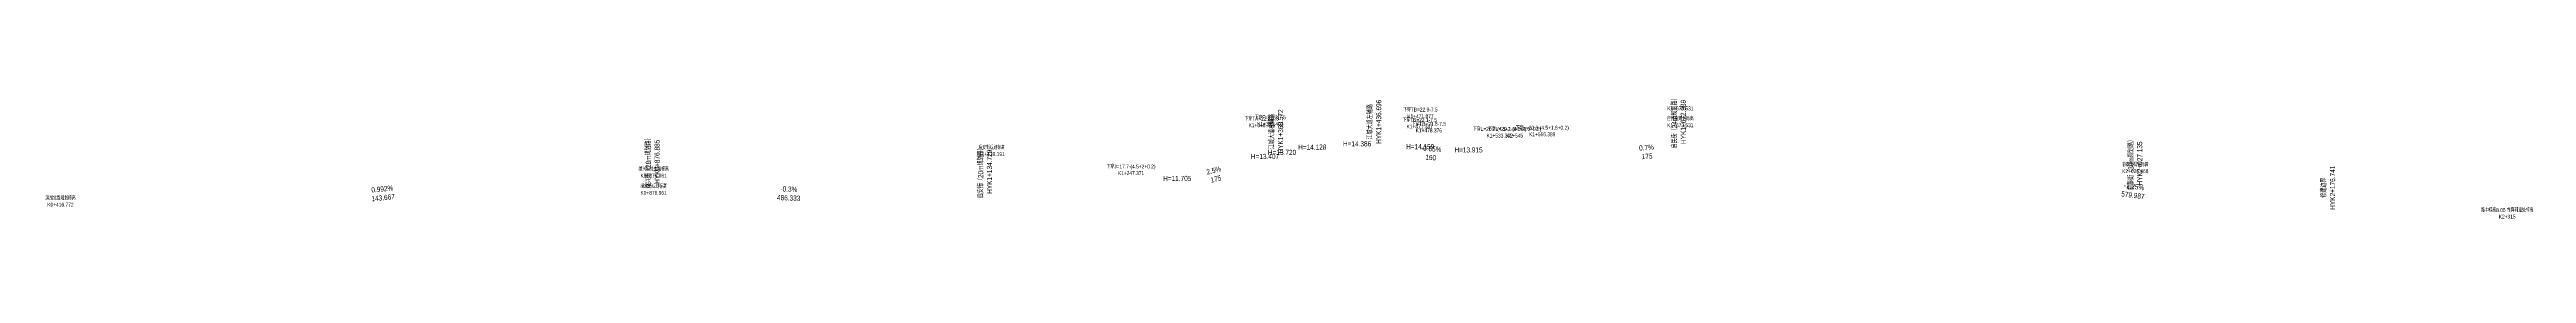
# Model space of a CAD drawing. Extents: x 0 to 558779, y 0 to 2762081.
# Drawn here: x 540973 to 542895, y 2759199 to 2759288 of the extents above; entities that cross this region are included whole.
import ezdxf
from ezdxf.enums import TextEntityAlignment as Align

# ---------------------------------------------------------------- set-up
doc = ezdxf.new("R2010")
doc.units = 0
doc.header["$LTSCALE"] = 20
doc.layers.add('CtrlPt', color=7, linetype='Continuous')
doc.layers.add('ZdmBz-HY-海江大道右辅路', color=3, linetype='Continuous')
doc.styles.get("Standard").update_dxf_attribs({"font": 'fsdb_e.shx', "width": 0.7, "bigfont": 'hzdx.shx'})

msp = doc.modelspace()

# ---------------------------------------------------------------- texts
at = {"layer": 'CtrlPt', "color": 3, "width": 0.75}
for s, p in [('下穿F=22.3-7.5', (541920.164, 2759275.115)), ('下穿TB=22.9-7.5', (542036.638, 2759281.115)), ('下穿TA=22.2-7.5', (541913.525, 2759274.115)), ('下穿TB=22.1-7.5', (542036.108, 2759273.115)), ('下穿TB=21.8-7.5', (542043.137, 2759270.115)), ('下穿L=20.2-(4.5+1.6+0.2)', (542098.143, 2759266.115)), ('下穿L=20.2-(4.5+1.6+0.2)', (542109.761, 2759266.115)), ('下穿L=20.3-(4.5+1.6+0.2)', (542131.15, 2759267.115)), ('启民街规划标高', (542238.292, 2759274.115)), ('后安街规划标高', (541703.952, 2759251.815)), ('下穿J=17.7-(4.5+2+0.2)', (541812.132, 2759237.115)), ('前泰街规划标高', (542591.229, 2759238.615)), ('继兴街处主路标高', (541441.722, 2759235.115)), ('继兴街规划标高', (541441.722, 2759221.815)), ('滨湖北路规划标高', (540981.533, 2759212.675)), ('路中标高8.05 推算辅路处标高', (542879.761, 2759203.415))]:
    msp.add_text(s, height=3, dxfattribs=at).set_placement(p, align=Align.BOTTOM_CENTER)
for s, p in [('K1+471.877', (542036.638, 2759279.915)), ('K1+673.531', (542238.292, 2759285.915)), ('K1+348.764', (541913.525, 2759272.915)), ('K1+355.403', (541920.164, 2759273.915)), ('K1+471.347', (542036.108, 2759271.915)), ('K1+478.376', (542043.137, 2759268.915)), ('K1+533.382', (542098.143, 2759264.915)), ('K1+545', (542109.761, 2759264.915)), ('K1+566.389', (542131.15, 2759265.915)), ('K1+673.531', (542238.292, 2759272.915)), ('K1+139.191', (541703.952, 2759250.615)), ('K0+876.961', (541441.722, 2759233.915)), ('K1+247.371', (541812.132, 2759235.915)), ('K2+026.468', (542591.229, 2759237.415)), ('K0+416.772', (540981.533, 2759211.475)), ('K0+876.961', (541441.722, 2759220.615)), ('K2+315', (542879.761, 2759202.215))]:
    msp.add_text(s, height=3, dxfattribs=at).set_placement(p, align=Align.TOP_CENTER)
at = {"layer": 'ZdmBz-HY-海江大道右辅路', "width": 0.75001}
for s, rotation, p in [('HYK1+360.572', 90, (541926.133, 2759266.602)), ('HYK1+436.696', 90, (542002.257, 2759274.074)), ('HYK1+672.989', 90, (542238.55, 2759273.968)), ('HYK0+876.885', 90, (541442.446, 2759243.153)), ('HYK1+134.729', 90, (541700.29, 2759235.417)), ('160', 356.281006, (542044.709, 2759248.461)), ('175', 4.004173, (542212.317, 2759249.386)), ('HYK2+027.135', 90, (542592.696, 2759241.792)), ('175', 14.036243, (541877.455, 2759231.808)), ('HYK2+176.741', 90, (542742.302, 2759223.092)), ('143.667', 5.667064, (541231.673, 2759217.375)), ('486.333', 358.281642, (541546.57, 2759217.204)), ('579.987', 352.874984, (542589.655, 2759219.266))]:
    msp.add_text(s, height=4, rotation=rotation, dxfattribs=at).set_placement(p, align=Align.TOP_CENTER)
for s, rotation, p in [('江城大道左辅路', 90, (542000.657, 2759274.074)), ('启民街（24m规划路）', 90, (542236.95, 2759273.968)), ('江城大道右辅路', 90, (541924.533, 2759266.602)), ('继兴街（28m规划路）', 90, (541440.846, 2759243.153)), ('后安街（20m规划路）', 90, (541698.69, 2759235.417)), ('-0.65%', 356.281006, (542044.813, 2759250.057)), ('0.7%', 4.004173, (542212.205, 2759250.982)), ('前泰街（30m规划路）', 90, (542591.096, 2759241.792)), ('0.992%', 5.667064, (541231.515, 2759218.967)), ('-0.3%', 358.281642, (541546.618, 2759218.804)), ('2.5%', 14.036243, (541877.067, 2759233.36)), ('-1.25%', 352.874984, (542589.854, 2759220.854)), ('修建边界', 90, (542740.702, 2759223.092))]:
    msp.add_text(s, height=4, rotation=rotation, dxfattribs=at).set_placement(p, align=Align.BOTTOM_CENTER)
for s, p in [('H=13.407', (541916.078, 2759247.288)), ('H=13.720', (541929.292, 2759250.412)), ('H=14.128', (541952.732, 2759254.5)), ('H=14.386', (541987.501, 2759257.074)), ('H=14.159', (542036.421, 2759254.801)), ('H=13.915', (542073.943, 2759252.362)), ('H=11.705', (541847.993, 2759230.267))]:
    msp.add_text(s, height=4, dxfattribs=at).set_placement(p, align=Align.MIDDLE_CENTER)

doc.saveas('drawing.dxf')
